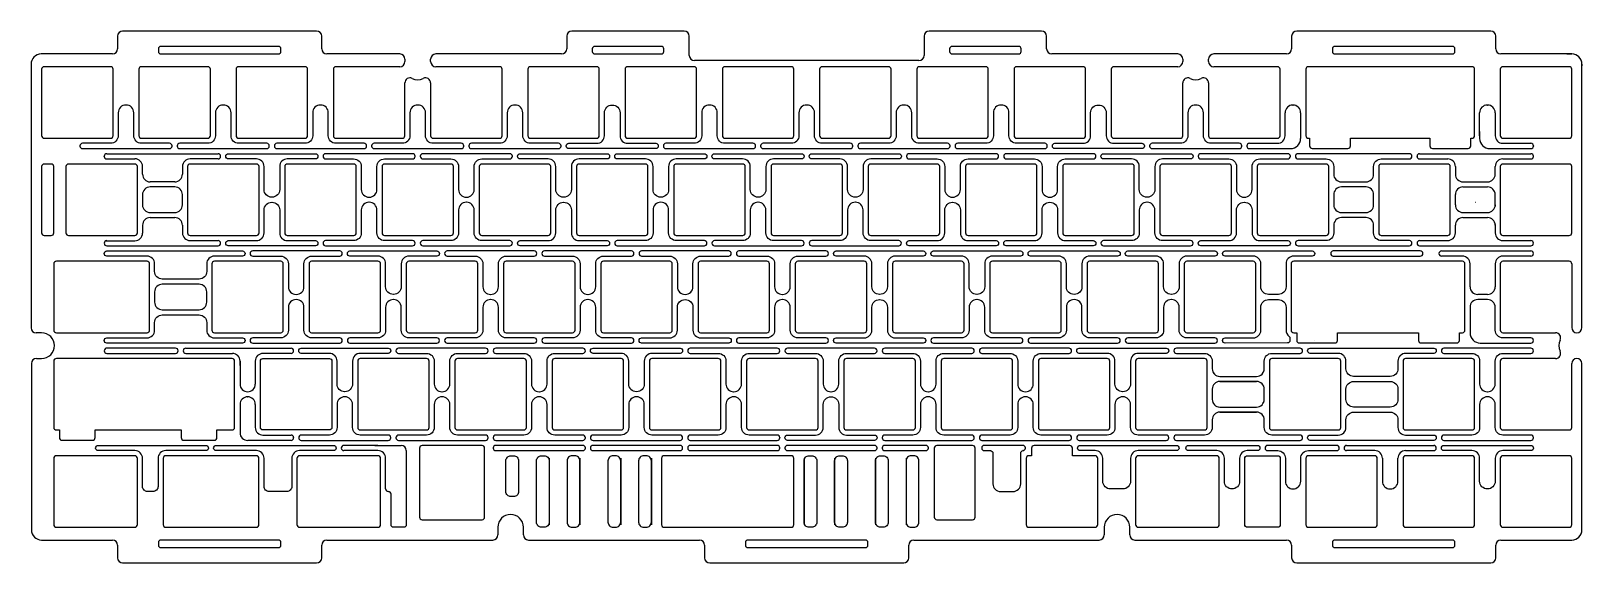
# Model space of a CAD drawing. Header units: millimetres. Extents: x 0 to 304, y 0 to 104.
import ezdxf

# ---------------------------------------------------------------- set-up
doc = ezdxf.new("R2010")
doc.units = ezdxf.units.MM
doc.layers.get('0').update_dxf_attribs({"linetype": 'CONTINUOUS'})

msp = doc.modelspace()

# ---------------------------------------------------------------- linework, layer by layer
for p, q in [((55.87, 104.2), (17.87, 104.2)), ((127.87, 104.2), (105.87, 104.2)), ((197.87, 104.2), (175.87, 104.2)), ((285.87, 104.2), (247.87, 104.2)), ((16.87, 103.2), (16.87, 100.7)), ((56.87, 100.7), (56.87, 103.2)), ((104.87, 103.2), (104.87, 100.7)), ((128.87, 99.4), (128.87, 103.2)), ((174.87, 103.2), (174.87, 99.4)), ((198.87, 100.7), (198.87, 103.2)), ((246.87, 103.2), (246.87, 100.7)), ((286.87, 100.7), (286.87, 103.2)), ((-0.08, 97.68), (-0.06, 46.06)), ((15.87, 99.7), (1.92, 99.7)), ((72.15, 99.7), (57.87, 99.7)), ((73.15, 98.7), (73.15, 98.2)), ((78.2, 98.2), (78.2, 98.7)), ((103.87, 99.7), (79.2, 99.7)), ((173.87, 98.4), (129.87, 98.4)), ((224.55, 99.7), (199.87, 99.7)), ((225.55, 98.7), (225.55, 98.2)), ((230.6, 98.2), (230.6, 98.7)), ((245.87, 99.7), (231.6, 99.7)), ((301.67, 99.7), (287.87, 99.7)), ((300.75, 99.7), (301.75, 99.7)), ((303.75, 46.1), (303.75, 97.84)), ((303.75, 97.7), (303.75, 97.39)), ((59.15, 96.7), (59.15, 83.7)), ((72.15, 97.2), (59.65, 97.2)), ((91.7, 97.2), (79.2, 97.2)), ((92.2, 83.7), (92.2, 96.7)), ((211.55, 96.7), (211.55, 83.7)), ((224.55, 97.2), (212.05, 97.2)), ((244.1, 97.2), (231.6, 97.2)), ((244.6, 83.7), (244.6, 96.7)), ((73.15, 83.7), (73.15, 94.02)), ((78.2, 94.02), (78.2, 83.7)), ((225.55, 83.7), (225.55, 94.02)), ((230.6, 94.02), (230.6, 83.7)), ((245.59, 83.7), (245.59, 88.2)), ((247.09, 89.7), (247.14, 89.7)), ((248.64, 88.2), (248.64, 83.7)), ((283.7, 83.7), (283.7, 88.2)), ((285.2, 89.7), (285.25, 89.7)), ((286.75, 88.2), (286.75, 83.7)), ((2.5, 83.2), (10.04, 83.2)), ((59.65, 83.2), (72.65, 83.2)), ((78.7, 83.2), (91.7, 83.2)), ((212.05, 83.2), (225.05, 83.2)), ((231.1, 83.2), (244.1, 83.2)), ((238.59, 82.2), (244.09, 82.2)), ((248.64, 84.38), (248.64, 83.17)), ((283.7, 84.5), (283.7, 83.17)), ((288.25, 82.2), (293.75, 82.2)), ((14.26, 79.65), (14.26, 79.67)), ((14.6, 79.17), (20.26, 79.17)), ((14.76, 80.17), (36.57, 80.17)), ((36.57, 79.15), (31.08, 79.15)), ((37.07, 79.65), (37.07, 79.67)), ((238.09, 81.7), (238.09, 81.67)), ((238.59, 81.17), (246.64, 81.17)), ((271.44, 79.65), (271.44, 79.67)), ((271.44, 79.65), (271.44, 79.67)), ((271.94, 80.17), (293.75, 80.17)), ((271.94, 80.17), (293.75, 80.17)), ((271.94, 79.15), (277.44, 79.15)), ((271.94, 79.15), (277.44, 79.15)), ((285.7, 81.17), (293.75, 81.17)), ((288.25, 79.15), (293.75, 79.15)), ((288.25, 79.15), (293.75, 79.15)), ((294.25, 81.7), (294.25, 81.67)), ((294.25, 79.65), (294.25, 79.67)), ((294.25, 79.65), (294.25, 79.67)), ((21.76, 76.15), (21.76, 77.67)), ((29.58, 77.65), (29.58, 76.15)), ((278.94, 77.65), (278.94, 76.15)), ((278.94, 77.65), (278.94, 76.15)), ((278.94, 77.65), (278.94, 76.15)), ((286.75, 76.15), (286.75, 77.65)), ((286.75, 76.15), (286.75, 77.65)), ((286.75, 76.15), (286.75, 77.65)), ((28.08, 74.65), (23.26, 74.65)), ((280.44, 74.65), (285.25, 74.65)), ((280.44, 73.65), (285.25, 73.65)), ((278.94, 70.15), (278.94, 72.15)), ((282.82, 70.65), (282.88, 70.65)), ((286.73, 70.15), (286.73, 69.9)), ((286.75, 70.15), (286.75, 72.15)), ((23.26, 67.65), (28.08, 67.65)), ((280.44, 68.65), (285.25, 68.65)), ((280.44, 67.65), (285.25, 67.65)), ((21.76, 66.15), (21.76, 64.62)), ((29.58, 66.15), (29.58, 64.65)), ((278.94, 64.65), (278.94, 66.15)), ((278.94, 64.65), (278.94, 66.15)), ((278.94, 64.65), (278.94, 66.15)), ((286.74, 66.29), (286.75, 64.65)), ((286.75, 66.15), (286.75, 64.65)), ((286.75, 66.15), (286.75, 64.65)), ((14.26, 62.65), (14.26, 62.62)), ((14.6, 63.12), (20.26, 63.12)), ((14.76, 62.12), (36.57, 62.12)), ((31.08, 63.15), (36.57, 63.15)), ((37.07, 62.65), (37.07, 62.62)), ((132.32, 62.65), (132.32, 62.62)), ((271.44, 62.65), (271.44, 62.62)), ((271.94, 63.15), (277.44, 63.15)), ((271.94, 62.12), (293.75, 62.12)), ((274.12, 63.15), (277.44, 63.15)), ((274.12, 62.12), (293.75, 62.12)), ((276.23, 61.12), (293.75, 61.12)), ((288.25, 63.15), (293.75, 63.15)), ((288.25, 63.15), (293.75, 63.15)), ((294.25, 62.65), (294.25, 62.62)), ((294.25, 62.65), (294.25, 62.62)), ((275.73, 60.6), (275.73, 60.62)), ((280.32, 60.1), (276.23, 60.1)), ((281.82, 54.1), (281.82, 58.6)), ((286.75, 58.6), (286.75, 54.1)), ((287.75, 58.6), (287.75, 45.6)), ((293.75, 60.1), (288.25, 60.1)), ((301.25, 59.1), (288.25, 59.1)), ((294.25, 60.6), (294.25, 60.62)), ((301.75, 58.6), (301.75, 46.1)), ((285.25, 52.6), (283.32, 52.6)), ((2, 45.07), (0.94, 45.07)), ((137.09, 43.6), (137.09, 43.57)), ((251.39, 43.6), (251.39, 43.57)), ((288.25, 45.1), (298.57, 45.1)), ((302.75, 45.1), (302.75, 45.1)), ((1, 40.07), (2, 40.07)), ((29.74, 41.58), (29.74, 41.55)), ((30.24, 42.08), (50.86, 42.08)), ((30.24, 41.05), (39.36, 41.05)), ((40.86, 38.65), (40.86, 39.55)), ((40.86, 39.55), (40.86, 35.05)), ((43.86, 39.55), (43.86, 35.05)), ((44.86, 26.55), (44.86, 39.55)), ((50.86, 41.05), (45.36, 41.05)), ((51.36, 41.55), (51.36, 41.58)), ((287.75, 39.55), (287.75, 26.55)), ((298.57, 40.05), (288.25, 40.05)), ((0, 39.07), (0, 6.5)), ((232.81, 36.55), (240.01, 36.55)), ((301.75, 26.55), (301.75, 39.05)), ((303.75, 16.56), (303.75, 39.05)), ((303.75, 6.5), (303.75, 39.05)), ((232.81, 35.55), (240.01, 35.55)), ((40.86, 31.05), (40.86, 26.55)), ((42.31, 32.55), (42.36, 32.55)), ((43.86, 31.05), (43.86, 26.55)), ((232.81, 30.55), (240.01, 30.55)), ((40.86, 27.49), (40.86, 25.52)), ((232.81, 29.55), (240.01, 29.55)), ((45.36, 25.05), (50.86, 25.05)), ((51.36, 24.55), (51.36, 24.52)), ((146.61, 24.55), (146.61, 24.52)), ((288.25, 26.05), (301.25, 26.05)), ((50.86, 24.02), (42.36, 24.02)), ((60.7, 22.5), (60.7, 22.52)), ((67.89, 23.02), (61.2, 23.02)), ((67.89, 22), (61.2, 22)), ((67.25, 23.02), (72.44, 23.02)), ((73.44, 22.02), (73.44, 18.56)), ((257.15, 22.5), (257.15, 22.52)), ((257.65, 23.02), (274.7, 23.02)), ((263.15, 22), (257.65, 22)), ((269.2, 22), (274.7, 22)), ((275.2, 22.52), (275.2, 22.5)), ((69.39, 14.5), (69.39, 20.5)), ((73.44, 20.5), (73.44, 7.5)), ((101.44, 20.5), (101.44, 7.5)), ((107.44, 20.5), (107.44, 7.5)), ((115.44, 20.5), (115.44, 7.5)), ((121.44, 20.5), (121.44, 7.5)), ((151.35, 20.5), (151.35, 7.5)), ((157.35, 20.5), (157.35, 7.5)), ((165.35, 20.5), (165.35, 7.5)), ((171.35, 20.5), (171.35, 7.5)), ((264.65, 20.5), (264.65, 16)), ((267.7, 16), (267.7, 20.5)), ((69.89, 14), (69.91, 14)), ((69.89, 14), (69.94, 14)), ((70.44, 7.5), (70.44, 13.5)), ((266.2, 14.5), (266.15, 14.5)), ((72.94, 7), (70.94, 7)), ((91.37, 7), (91.37, 5.5)), ((96.37, 5.5), (96.37, 7)), ((210.17, 7), (210.17, 5.5)), ((215.17, 5.5), (215.17, 7)), ((2, 4.5), (15.87, 4.5)), ((16.87, 3.5), (16.87, 1)), ((56.87, 1), (56.87, 3.5)), ((57.87, 4.5), (90.37, 4.5)), ((97.37, 4.5), (130.87, 4.5)), ((131.87, 3.5), (131.87, 1)), ((171.87, 1), (171.87, 3.5)), ((172.87, 4.5), (209.17, 4.5)), ((216.17, 4.5), (245.87, 4.5)), ((246.87, 3.5), (246.87, 1)), ((286.87, 1), (286.87, 3.5)), ((287.87, 4.5), (301.75, 4.5)), ((17.87, 0), (55.87, 0)), ((132.87, 0), (170.87, 0)), ((247.87, 0), (285.87, 0))]:
    msp.add_line(p, q)
for points in [[(24.87, 100.2, 0.414214), (25.37, 99.7), (48.37, 99.7, 0.414214), (48.87, 100.2), (48.87, 100.7, 0.414214), (48.37, 101.2), (25.37, 101.2, 0.414214), (24.87, 100.7)], [(123.37, 99.7, 0.414214), (123.87, 100.2), (123.87, 100.7, 0.414214), (123.37, 101.2), (110.37, 101.2, 0.414214), (109.87, 100.7), (109.87, 100.2, 0.414214), (110.37, 99.7)], [(193.37, 99.7, 0.414214), (193.87, 100.2), (193.87, 100.7, 0.414214), (193.37, 101.2), (180.37, 101.2, 0.414214), (179.87, 100.7), (179.87, 100.2, 0.414214), (180.37, 99.7)], [(278.87, 100.2), (278.87, 100.7, 0.414214), (278.37, 101.2), (255.37, 101.2, 0.414214), (254.87, 100.7), (254.87, 100.2, 0.414214), (255.37, 99.7), (278.37, 99.7, 0.414214)], [(2, 83.7, 0.414214), (2.5, 83.2), (15.5, 83.2, 0.414214), (16, 83.7), (16, 96.7, 0.414214), (15.5, 97.2), (2.5, 97.2, 0.414214), (2, 96.7)], [(35.05, 83.7), (35.05, 96.7, 0.414214), (34.55, 97.2), (21.55, 97.2, 0.414214), (21.05, 96.7), (21.05, 83.7, 0.414214), (21.55, 83.2), (34.55, 83.2, 0.414214)], [(53.6, 83.2, 0.414214), (54.1, 83.7), (54.1, 96.7, 0.414214), (53.6, 97.2), (40.6, 97.2, 0.414214), (40.1, 96.7), (40.1, 83.7, 0.414214), (40.6, 83.2)], [(111.25, 96.7, 0.414214), (110.75, 97.2), (97.75, 97.2, 0.414214), (97.25, 96.7), (97.25, 83.7, 0.414214), (97.75, 83.2), (110.75, 83.2, 0.414214), (111.25, 83.7)], [(116.3, 96.7), (116.3, 83.7, 0.414214), (116.8, 83.2), (129.8, 83.2, 0.414214), (130.3, 83.7), (130.3, 96.7, 0.414214), (129.8, 97.2), (116.8, 97.2, 0.414214)], [(149.35, 83.7), (149.35, 96.7, 0.414214), (148.85, 97.2), (135.85, 97.2, 0.414214), (135.35, 96.7), (135.35, 83.7, 0.414214), (135.85, 83.2), (148.85, 83.2, 0.414214)], [(168.4, 96.7, 0.414214), (167.9, 97.2), (154.9, 97.2, 0.414214), (154.4, 96.7), (154.4, 83.7, 0.414214), (154.9, 83.2), (167.9, 83.2, 0.414214), (168.4, 83.7)], [(186.95, 83.2, 0.414214), (187.45, 83.7), (187.45, 96.7, 0.414214), (186.95, 97.2), (173.95, 97.2, 0.414214), (173.45, 96.7), (173.45, 83.7, 0.414214), (173.95, 83.2)], [(206, 97.2), (193, 97.2, 0.414214), (192.5, 96.7), (192.5, 83.7, 0.414214), (193, 83.2), (206, 83.2, 0.414214), (206.5, 83.7), (206.5, 96.7, 0.414214)], [(282.2, 83.2, 0.414214), (282.7, 83.7), (282.7, 96.7, 0.414214), (282.2, 97.2), (250.15, 97.2, 0.414214), (249.65, 96.7), (249.65, 83.7, 0.414214), (250.15, 83.2), (250.4, 83.2), (250.4, 81.7, 0.414214), (250.9, 81.2), (257.9, 81.2, 0.414214), (258.4, 81.7), (258.4, 83.2), (273.95, 83.2), (273.95, 81.7, 0.414214), (274.45, 81.2), (281.45, 81.2, 0.414214), (281.95, 81.7), (281.95, 83.2)], [(288.25, 83.2), (301.25, 83.2, 0.414214), (301.75, 83.7), (301.75, 96.7, 0.414214), (301.25, 97.2), (288.25, 97.2, 0.414214), (287.75, 96.7), (287.75, 83.7, 0.414214)], [(10, 81.17), (27.05, 81.17, 0.414214), (27.55, 81.67), (27.55, 81.7, 0.414214), (27.05, 82.2), (21.55, 82.2, -0.414214), (20.05, 83.7), (20.05, 88.2, 0.414214), (18.55, 89.7), (18.5, 89.7, 0.414214), (17, 88.2), (17, 83.7, -0.414214), (15.5, 82.2), (10, 82.2, 0.414214), (9.5, 81.7), (9.5, 81.67, 0.414214)], [(28.55, 81.7), (28.55, 81.67, 0.414214), (29.05, 81.17), (46.1, 81.17, 0.414214), (46.6, 81.67), (46.6, 81.7, 0.414214), (46.1, 82.2), (40.6, 82.2, -0.414214), (39.1, 83.7), (39.1, 88.2, 0.414214), (37.6, 89.7), (37.55, 89.7, 0.414214), (36.05, 88.2), (36.05, 83.7, -0.414214), (34.55, 82.2), (29.05, 82.2, 0.414214)], [(48.1, 81.17), (65.15, 81.17, 0.414214), (65.65, 81.67), (65.65, 81.7, 0.414214), (65.15, 82.2), (59.65, 82.2, -0.414214), (58.15, 83.7), (58.15, 88.2, 0.414214), (56.65, 89.7), (56.6, 89.7, 0.414214), (55.1, 88.2), (55.1, 83.7, -0.414214), (53.6, 82.2), (48.1, 82.2, 0.414214), (47.6, 81.7), (47.6, 81.67, 0.414214)], [(74.15, 83.7, -0.414214), (72.65, 82.2), (67.15, 82.2, 0.414214), (66.65, 81.7), (66.65, 81.67, 0.414214), (67.15, 81.17), (84.2, 81.17, 0.414214), (84.7, 81.67), (84.7, 81.7, 0.414214), (84.2, 82.2), (78.7, 82.2, -0.414214), (77.2, 83.7), (77.2, 88.2, 0.414214), (75.7, 89.7), (75.65, 89.7, 0.414214), (74.15, 88.2)], [(86.2, 81.17), (103.25, 81.17, 0.414214), (103.75, 81.67), (103.75, 81.7, 0.414214), (103.25, 82.2), (97.75, 82.2, -0.414214), (96.25, 83.7), (96.25, 88.2, 0.414214), (94.75, 89.7), (94.7, 89.7, 0.414214), (93.2, 88.2), (93.2, 83.7, -0.414214), (91.7, 82.2), (86.2, 82.2, 0.414214), (85.7, 81.7), (85.7, 81.67, 0.414214)], [(122.8, 81.67, -0.414214), (122.3, 81.17), (105.25, 81.17, -0.414214), (104.75, 81.67), (104.75, 81.7, -0.414214), (105.25, 82.2), (110.75, 82.2, 0.414214), (112.25, 83.7), (112.25, 88.2, -0.414214), (113.75, 89.7), (113.8, 89.7, -0.414214), (115.3, 88.2), (115.3, 83.7, 0.414214), (116.8, 82.2), (122.3, 82.2, -0.414214), (122.8, 81.7)], [(134.35, 88.2, 0.414214), (132.85, 89.7), (132.8, 89.7, 0.414214), (131.3, 88.2), (131.3, 83.7, -0.414214), (129.8, 82.2), (124.3, 82.2, 0.414214), (123.8, 81.7), (123.8, 81.67, 0.414214), (124.3, 81.17), (141.35, 81.17, 0.414214), (141.85, 81.67), (141.85, 81.7, 0.414214), (141.35, 82.2), (135.85, 82.2, -0.414214), (134.35, 83.7)], [(143.35, 81.17), (160.4, 81.17, 0.414214), (160.9, 81.67), (160.9, 81.7, 0.414214), (160.4, 82.2), (154.9, 82.2, -0.414214), (153.4, 83.7), (153.4, 88.2, 0.414214), (151.9, 89.7), (151.85, 89.7, 0.414214), (150.35, 88.2), (150.35, 83.7, -0.414214), (148.85, 82.2), (143.35, 82.2, 0.414214), (142.85, 81.7), (142.85, 81.67, 0.414214)], [(170.95, 89.7), (170.9, 89.7, 0.414214), (169.4, 88.2), (169.4, 83.7, -0.414214), (167.9, 82.2), (162.4, 82.2, 0.414214), (161.9, 81.7), (161.9, 81.67, 0.414214), (162.4, 81.17), (179.45, 81.17, 0.414214), (179.95, 81.67), (179.95, 81.7, 0.414214), (179.45, 82.2), (173.95, 82.2, -0.414214), (172.45, 83.7), (172.45, 88.2, 0.414214)], [(180.95, 81.67, 0.414214), (181.45, 81.17), (198.5, 81.17, 0.414214), (199, 81.67), (199, 81.7, 0.414214), (198.5, 82.2), (193, 82.2, -0.414214), (191.5, 83.7), (191.5, 88.2, 0.414214), (190, 89.7), (189.95, 89.7, 0.414214), (188.45, 88.2), (188.45, 83.7, -0.414214), (186.95, 82.2), (181.45, 82.2, 0.414214), (180.95, 81.7)], [(206, 82.2, 0.414214), (207.5, 83.7), (207.5, 88.2, -0.414214), (209, 89.7), (209.05, 89.7, -0.414214), (210.55, 88.2), (210.55, 83.7, 0.414214), (212.05, 82.2), (217.55, 82.2, -0.414214), (218.05, 81.7), (218.05, 81.67, -0.414214), (217.55, 81.17), (200.5, 81.17, -0.414214), (200, 81.67), (200, 81.7, -0.414214), (200.5, 82.2)], [(237.1, 81.67), (237.1, 81.7, 0.414214), (236.6, 82.2), (231.1, 82.2, -0.414214), (229.6, 83.7), (229.6, 88.2, 0.414214), (228.1, 89.7), (228.05, 89.7, 0.414214), (226.55, 88.2), (226.55, 83.7, -0.414214), (225.05, 82.2), (219.55, 82.2, 0.414214), (219.05, 81.7), (219.05, 81.67, 0.414214), (219.55, 81.17), (236.6, 81.17, 0.414214)], [(38.07, 79.67, -0.414214), (38.57, 80.17), (55.62, 80.17, -0.414214), (56.12, 79.67), (56.12, 79.65, -0.414214), (55.62, 79.15), (50.13, 79.15, 0.414214), (48.63, 77.65), (48.63, 73.15, -0.414214), (47.13, 71.65), (47.07, 71.65, -0.414214), (45.57, 73.15), (45.57, 77.65, 0.414214), (44.07, 79.15), (38.57, 79.15, -0.414214), (38.07, 79.65)], [(67.68, 77.65, -0.414214), (69.18, 79.15), (74.67, 79.15, 0.414214), (75.17, 79.65), (75.17, 79.67, 0.414214), (74.67, 80.17), (57.62, 80.17, 0.414214), (57.12, 79.67), (57.12, 79.65, 0.414214), (57.62, 79.15), (63.12, 79.15, -0.414214), (64.62, 77.65), (64.62, 73.15, 0.414214), (66.12, 71.65), (66.18, 71.65, 0.414214), (67.68, 73.15)], [(94.22, 79.67, 0.414214), (93.72, 80.17), (76.67, 80.17, 0.414214), (76.17, 79.67), (76.17, 79.65, 0.414214), (76.67, 79.15), (82.17, 79.15, -0.414214), (83.67, 77.65), (83.67, 73.15, 0.414214), (85.17, 71.65), (85.23, 71.65, 0.414214), (86.73, 73.15), (86.73, 77.65, -0.414214), (88.23, 79.15), (93.72, 79.15, 0.414214), (94.22, 79.65)], [(112.77, 79.15), (107.28, 79.15, 0.414214), (105.78, 77.65), (105.78, 73.15, -0.414214), (104.28, 71.65), (104.22, 71.65, -0.414214), (102.72, 73.15), (102.72, 77.65, 0.414214), (101.22, 79.15), (95.72, 79.15, -0.414214), (95.22, 79.65), (95.22, 79.67, -0.414214), (95.72, 80.17), (112.77, 80.17, -0.414214), (113.27, 79.67), (113.27, 79.65, -0.414214)], [(114.77, 80.17), (131.82, 80.17, -0.414214), (132.32, 79.67), (132.32, 79.65, -0.414214), (131.82, 79.15), (126.33, 79.15, 0.414214), (124.83, 77.65), (124.83, 73.15, -0.414214), (123.33, 71.65), (123.27, 71.65, -0.414214), (121.77, 73.15), (121.77, 77.65, 0.414214), (120.27, 79.15), (114.77, 79.15, -0.414214), (114.27, 79.65), (114.27, 79.67, -0.414214)], [(142.32, 71.65, -0.414214), (140.82, 73.15), (140.82, 77.65, 0.414214), (139.32, 79.15), (133.82, 79.15, -0.414214), (133.32, 79.65), (133.32, 79.67, -0.414214), (133.82, 80.17), (150.87, 80.17, -0.414214), (151.37, 79.67), (151.37, 79.65, -0.414214), (150.87, 79.15), (145.38, 79.15, 0.414214), (143.88, 77.65), (143.88, 73.15, -0.414214), (142.38, 71.65)], [(152.37, 79.67, -0.414214), (152.87, 80.17), (169.92, 80.17, -0.414214), (170.42, 79.67), (170.42, 79.65, -0.414214), (169.92, 79.15), (164.43, 79.15, 0.414214), (162.93, 77.65), (162.93, 73.15, -0.414214), (161.43, 71.65), (161.37, 71.65, -0.414214), (159.87, 73.15), (159.87, 77.65, 0.414214), (158.37, 79.15), (152.87, 79.15, -0.414214), (152.37, 79.65)], [(183.48, 79.15), (188.97, 79.15, 0.414214), (189.47, 79.65), (189.47, 79.67, 0.414214), (188.97, 80.17), (171.92, 80.17, 0.414214), (171.42, 79.67), (171.42, 79.65, 0.414214), (171.92, 79.15), (177.42, 79.15, -0.414214), (178.92, 77.65), (178.92, 73.15, 0.414214), (180.42, 71.65), (180.48, 71.65, 0.414214), (181.98, 73.15), (181.98, 77.65, -0.414214)], [(199.47, 71.65), (199.53, 71.65, 0.414214), (201.03, 73.15), (201.03, 77.65, -0.414214), (202.53, 79.15), (208.02, 79.15, 0.414214), (208.52, 79.65), (208.52, 79.67, 0.414214), (208.02, 80.17), (190.97, 80.17, 0.414214), (190.47, 79.67), (190.47, 79.65, 0.414214), (190.97, 79.15), (196.47, 79.15, -0.414214), (197.97, 77.65), (197.97, 73.15, 0.414214)], [(227.07, 79.15), (221.58, 79.15, 0.414214), (220.08, 77.65), (220.08, 73.15, -0.414214), (218.58, 71.65), (218.52, 71.65, -0.414214), (217.02, 73.15), (217.02, 77.65, 0.414214), (215.52, 79.15), (210.02, 79.15, -0.414214), (209.52, 79.65), (209.52, 79.67, -0.414214), (210.02, 80.17), (227.07, 80.17, -0.414214), (227.57, 79.67), (227.57, 79.65, -0.414214)], [(228.57, 79.67), (228.57, 79.65, 0.414214), (229.07, 79.15), (234.57, 79.15, -0.414214), (236.07, 77.65), (236.07, 73.15, 0.414214), (237.57, 71.65), (237.63, 71.65, 0.414214), (239.13, 73.15), (239.13, 77.65, -0.414214), (240.63, 79.15), (246.12, 79.15, 0.414214), (246.62, 79.65), (246.62, 79.67, 0.414214), (246.12, 80.17), (229.07, 80.17, 0.414214)], [(255.12, 76.15, 0.414214), (256.62, 74.65), (261.44, 74.65, 0.414214), (262.94, 76.15), (262.94, 77.65, -0.414214), (264.44, 79.15), (269.93, 79.15, 0.414214), (270.43, 79.65), (270.43, 79.67, 0.414214), (269.93, 80.17), (248.12, 80.17, 0.414214), (247.62, 79.67), (247.62, 79.65, 0.414214), (248.12, 79.15), (253.62, 79.15, -0.414214), (255.12, 77.65)], [(3.88, 78.15), (2.5, 78.15, 0.414214), (2, 77.65), (2, 64.65, 0.414214), (2.5, 64.15), (3.88, 64.15, 0.414214), (4.38, 64.65), (4.38, 77.65, 0.414214)], [(6.76, 64.65, 0.414214), (7.26, 64.15), (20.26, 64.15, 0.414214), (20.76, 64.65), (20.76, 77.65, 0.414214), (20.26, 78.15), (7.26, 78.15, 0.414214), (6.76, 77.65)], [(30.58, 64.65, 0.414214), (31.08, 64.15), (44.08, 64.15, 0.414214), (44.58, 64.65), (44.58, 77.65, 0.414214), (44.08, 78.15), (31.08, 78.15, 0.414214), (30.58, 77.65)], [(63.63, 77.65, 0.414214), (63.13, 78.15), (50.13, 78.15, 0.414214), (49.63, 77.65), (49.63, 64.65, 0.414214), (50.13, 64.15), (63.13, 64.15, 0.414214), (63.63, 64.65)], [(68.68, 77.65), (68.68, 64.65, 0.414214), (69.18, 64.15), (82.18, 64.15, 0.414214), (82.68, 64.65), (82.68, 77.65, 0.414214), (82.18, 78.15), (69.18, 78.15, 0.414214)], [(101.73, 77.65, 0.414214), (101.23, 78.15), (88.23, 78.15, 0.414214), (87.73, 77.65), (87.73, 64.65, 0.414214), (88.23, 64.15), (101.23, 64.15, 0.414214), (101.73, 64.65)], [(120.78, 64.65), (120.78, 77.65, 0.414214), (120.28, 78.15), (107.28, 78.15, 0.414214), (106.78, 77.65), (106.78, 64.65, 0.414214), (107.28, 64.15), (120.28, 64.15, 0.414214)], [(126.33, 78.15, 0.414214), (125.83, 77.65), (125.83, 64.65, 0.414214), (126.33, 64.15), (139.33, 64.15, 0.414214), (139.83, 64.65), (139.83, 77.65, 0.414214), (139.33, 78.15)], [(144.88, 64.65, 0.414214), (145.38, 64.15), (158.38, 64.15, 0.414214), (158.88, 64.65), (158.88, 77.65, 0.414214), (158.38, 78.15), (145.38, 78.15, 0.414214), (144.88, 77.65)], [(177.43, 64.15, 0.414214), (177.93, 64.65), (177.93, 77.65, 0.414214), (177.43, 78.15), (164.43, 78.15, 0.414214), (163.93, 77.65), (163.93, 64.65, 0.414214), (164.43, 64.15)], [(183.48, 64.15), (196.48, 64.15, 0.414214), (196.98, 64.65), (196.98, 77.65, 0.414214), (196.48, 78.15), (183.48, 78.15, 0.414214), (182.98, 77.65), (182.98, 64.65, 0.414214)], [(215.53, 78.15), (202.53, 78.15, 0.414214), (202.03, 77.65), (202.03, 64.65, 0.414214), (202.53, 64.15), (215.53, 64.15, 0.414214), (216.03, 64.65), (216.03, 77.65, 0.414214)], [(221.08, 77.65), (221.08, 64.65, 0.414214), (221.58, 64.15), (234.58, 64.15, 0.414214), (235.08, 64.65), (235.08, 77.65, 0.414214), (234.58, 78.15), (221.58, 78.15, 0.414214)], [(240.13, 64.65, 0.414214), (240.63, 64.15), (253.63, 64.15, 0.414214), (254.13, 64.65), (254.13, 77.65, 0.414214), (253.63, 78.15), (240.63, 78.15, 0.414214), (240.13, 77.65)], [(263.94, 77.65), (263.94, 64.65, 0.414214), (264.44, 64.15), (277.44, 64.15, 0.414214), (277.94, 64.65), (277.94, 77.65, 0.414214), (277.44, 78.15), (264.44, 78.15, 0.414214)], [(301.25, 78.15), (288.25, 78.15, 0.414214), (287.75, 77.65), (287.75, 64.65, 0.414214), (288.25, 64.15), (301.25, 64.15, 0.414214), (301.75, 64.65), (301.75, 77.65, 0.414214)], [(21.76, 72.15), (21.76, 70.15, 0.414214), (23.26, 68.65), (28.08, 68.65, 0.414214), (29.58, 70.15), (29.58, 72.15, 0.414214), (28.08, 73.65), (23.26, 73.65, 0.414214)], [(256.62, 68.65), (261.44, 68.65, 0.414214), (262.94, 70.15), (262.94, 72.15, 0.414214), (261.44, 73.65), (256.62, 73.65, 0.414214), (255.12, 72.15), (255.12, 70.15, 0.414214)], [(38.07, 62.65, -0.414214), (38.57, 63.15), (44.07, 63.15, 0.414214), (45.57, 64.65), (45.57, 69.15, -0.414214), (47.07, 70.65), (47.13, 70.65, -0.414214), (48.63, 69.15), (48.63, 64.65, 0.414214), (50.13, 63.15), (55.62, 63.15, -0.414214), (56.12, 62.65), (56.12, 62.62, -0.414214), (55.62, 62.12), (38.57, 62.12, -0.414214), (38.07, 62.62)], [(57.62, 63.15, 0.414214), (57.12, 62.65), (57.12, 62.62, 0.414214), (57.62, 62.12), (74.67, 62.12, 0.414214), (75.17, 62.62), (75.17, 62.65, 0.414214), (74.67, 63.15), (69.18, 63.15, -0.414214), (67.68, 64.65), (67.68, 69.15, 0.414214), (66.18, 70.65), (66.12, 70.65, 0.414214), (64.62, 69.15), (64.62, 64.65, -0.414214), (63.12, 63.15)], [(86.73, 69.15, 0.414214), (85.23, 70.65), (85.17, 70.65, 0.414214), (83.67, 69.15), (83.67, 64.65, -0.414214), (82.17, 63.15), (76.67, 63.15, 0.414214), (76.17, 62.65), (76.17, 62.62, 0.414214), (76.67, 62.12), (93.72, 62.12, 0.414214), (94.22, 62.62), (94.22, 62.65, 0.414214), (93.72, 63.15), (88.23, 63.15, -0.414214), (86.73, 64.65)], [(112.77, 63.15, -0.414214), (113.27, 62.65), (113.27, 62.62, -0.414214), (112.77, 62.12), (95.72, 62.12, -0.414214), (95.22, 62.62), (95.22, 62.65, -0.414214), (95.72, 63.15), (101.22, 63.15, 0.414214), (102.72, 64.65), (102.72, 69.15, -0.414214), (104.22, 70.65), (104.28, 70.65, -0.414214), (105.78, 69.15), (105.78, 64.65, 0.414214), (107.28, 63.15)], [(121.77, 69.15), (121.77, 64.65, -0.414214), (120.27, 63.15), (114.77, 63.15, 0.414214), (114.27, 62.65), (114.27, 62.62, 0.414214), (114.77, 62.12), (131.82, 62.12, 0.414214), (132.32, 62.62), (132.32, 62.65, 0.414214), (131.82, 63.15), (126.33, 63.15, -0.414214), (124.83, 64.65), (124.83, 69.15, 0.414214), (123.33, 70.65), (123.27, 70.65, 0.414214)], [(133.82, 62.12), (150.87, 62.12, 0.414214), (151.37, 62.62), (151.37, 62.65, 0.414214), (150.87, 63.15), (145.38, 63.15, -0.414214), (143.88, 64.65), (143.88, 69.15, 0.414214), (142.38, 70.65), (142.32, 70.65, 0.414214), (140.82, 69.15), (140.82, 64.65, -0.414214), (139.32, 63.15), (133.82, 63.15, 0.414214), (133.32, 62.65), (133.32, 62.62, 0.414214)], [(162.93, 64.65), (162.93, 69.15, 0.414214), (161.43, 70.65), (161.37, 70.65, 0.414214), (159.87, 69.15), (159.87, 64.65, -0.414214), (158.37, 63.15), (152.87, 63.15, 0.414214), (152.37, 62.65), (152.37, 62.62, 0.414214), (152.87, 62.12), (169.92, 62.12, 0.414214), (170.42, 62.62), (170.42, 62.65, 0.414214), (169.92, 63.15), (164.43, 63.15, -0.414214)], [(178.92, 64.65), (178.92, 69.15, -0.414214), (180.42, 70.65), (180.48, 70.65, -0.414214), (181.98, 69.15), (181.98, 64.65, 0.414214), (183.48, 63.15), (188.97, 63.15, -0.414214), (189.47, 62.65), (189.47, 62.62, -0.414214), (188.97, 62.12), (171.92, 62.12, -0.414214), (171.42, 62.62), (171.42, 62.65, -0.414214), (171.92, 63.15), (177.42, 63.15, 0.414214)], [(190.47, 62.65, -0.414214), (190.97, 63.15), (196.47, 63.15, 0.414214), (197.97, 64.65), (197.97, 69.15, -0.414214), (199.47, 70.65), (199.53, 70.65, -0.414214), (201.03, 69.15), (201.03, 64.65, 0.414214), (202.53, 63.15), (208.02, 63.15, -0.414214), (208.52, 62.65), (208.52, 62.62, -0.414214), (208.02, 62.12), (190.97, 62.12, -0.414214), (190.47, 62.62)], [(218.58, 70.65), (218.52, 70.65, 0.414214), (217.02, 69.15), (217.02, 64.65, -0.414214), (215.52, 63.15), (210.02, 63.15, 0.414214), (209.52, 62.65), (209.52, 62.62, 0.414214), (210.02, 62.12), (227.07, 62.12, 0.414214), (227.57, 62.62), (227.57, 62.65, 0.414214), (227.07, 63.15), (221.58, 63.15, -0.414214), (220.08, 64.65), (220.08, 69.15, 0.414214)], [(246.12, 63.15, -0.414214), (246.62, 62.65), (246.62, 62.62, -0.414214), (246.12, 62.12), (229.07, 62.12, -0.414214), (228.57, 62.62), (228.57, 62.65, -0.414214), (229.07, 63.15), (234.57, 63.15, 0.414214), (236.07, 64.65), (236.07, 69.15, -0.414214), (237.57, 70.65), (237.63, 70.65, -0.414214), (239.13, 69.15), (239.13, 64.65, 0.414214), (240.63, 63.15)], [(253.62, 63.15), (248.12, 63.15, 0.414214), (247.62, 62.65), (247.62, 62.62, 0.414214), (248.12, 62.12), (269.94, 62.12, 0.414214), (270.44, 62.62), (270.44, 62.65, 0.414214), (269.94, 63.15), (264.44, 63.15, -0.414214), (262.94, 64.65), (262.94, 66.15, 0.414214), (261.44, 67.65), (256.62, 67.65, 0.414214), (255.12, 66.15), (255.12, 64.65, -0.414214)], [(14.26, 60.62, -0.414214), (14.76, 61.12), (41.34, 61.12, -0.414214), (41.84, 60.62), (41.84, 60.6, -0.414214), (41.34, 60.1), (35.84, 60.1, 0.414214), (34.34, 58.6), (34.34, 57.1, -0.414214), (32.84, 55.6), (25.64, 55.6, -0.414214), (24.14, 57.1), (24.14, 58.6, 0.414214), (22.64, 60.1), (14.76, 60.1, -0.414214), (14.26, 60.6)], [(50.34, 54.1, 0.414214), (51.84, 52.6), (51.89, 52.6, 0.414214), (53.39, 54.1), (53.39, 58.6, -0.414214), (54.89, 60.1), (60.39, 60.1, 0.414214), (60.89, 60.6), (60.89, 60.62, 0.414214), (60.39, 61.12), (43.34, 61.12, 0.414214), (42.84, 60.62), (42.84, 60.6, 0.414214), (43.34, 60.1), (48.84, 60.1, -0.414214), (50.34, 58.6)], [(62.39, 60.1, -0.414214), (61.89, 60.6), (61.89, 60.62, -0.414214), (62.39, 61.12), (79.44, 61.12, -0.414214), (79.94, 60.62), (79.94, 60.6, -0.414214), (79.44, 60.1), (73.94, 60.1, 0.414214), (72.44, 58.6), (72.44, 54.1, -0.414214), (70.94, 52.6), (70.89, 52.6, -0.414214), (69.39, 54.1), (69.39, 58.6, 0.414214), (67.89, 60.1)], [(89.99, 52.6, 0.414214), (91.49, 54.1), (91.49, 58.6, -0.414214), (92.99, 60.1), (98.49, 60.1, 0.414214), (98.99, 60.6), (98.99, 60.62, 0.414214), (98.49, 61.12), (81.44, 61.12, 0.414214), (80.94, 60.62), (80.94, 60.6, 0.414214), (81.44, 60.1), (86.94, 60.1, -0.414214), (88.44, 58.6), (88.44, 54.1, 0.414214), (89.94, 52.6)], [(107.49, 58.6), (107.49, 54.1, 0.414214), (108.99, 52.6), (109.04, 52.6, 0.414214), (110.54, 54.1), (110.54, 58.6, -0.414214), (112.04, 60.1), (117.54, 60.1, 0.414214), (118.04, 60.6), (118.04, 60.62, 0.414214), (117.54, 61.12), (100.49, 61.12, 0.414214), (99.99, 60.62), (99.99, 60.6, 0.414214), (100.49, 60.1), (105.99, 60.1, -0.414214)], [(126.54, 54.1, 0.414214), (128.04, 52.6), (128.09, 52.6, 0.414214), (129.59, 54.1), (129.59, 58.6, -0.414214), (131.09, 60.1), (136.59, 60.1, 0.414214), (137.09, 60.6), (137.09, 60.62, 0.414214), (136.59, 61.12), (119.54, 61.12, 0.414214), (119.04, 60.62), (119.04, 60.6, 0.414214), (119.54, 60.1), (125.04, 60.1, -0.414214), (126.54, 58.6)], [(145.59, 54.1, 0.414214), (147.09, 52.6), (147.14, 52.6, 0.414214), (148.64, 54.1), (148.64, 58.6, -0.414214), (150.14, 60.1), (155.64, 60.1, 0.414214), (156.14, 60.6), (156.14, 60.62, 0.414214), (155.64, 61.12), (138.59, 61.12, 0.414214), (138.09, 60.62), (138.09, 60.6, 0.414214), (138.59, 60.1), (144.09, 60.1, -0.414214), (145.59, 58.6)], [(175.19, 60.62), (175.19, 60.6, -0.414214), (174.69, 60.1), (169.19, 60.1, 0.414214), (167.69, 58.6), (167.69, 54.1, -0.414214), (166.19, 52.6), (166.14, 52.6, -0.414214), (164.64, 54.1), (164.64, 58.6, 0.414214), (163.14, 60.1), (157.64, 60.1, -0.414214), (157.14, 60.6), (157.14, 60.62, -0.414214), (157.64, 61.12), (174.69, 61.12, -0.414214)], [(185.24, 52.6), (185.19, 52.6, -0.414214), (183.69, 54.1), (183.69, 58.6, 0.414214), (182.19, 60.1), (176.69, 60.1, -0.414214), (176.19, 60.6), (176.19, 60.62, -0.414214), (176.69, 61.12), (193.74, 61.12, -0.414214), (194.24, 60.62), (194.24, 60.6, -0.414214), (193.74, 60.1), (188.24, 60.1, 0.414214), (186.74, 58.6), (186.74, 54.1, -0.414214)], [(205.79, 58.6), (205.79, 54.1, -0.414214), (204.29, 52.6), (204.24, 52.6, -0.414214), (202.74, 54.1), (202.74, 58.6, 0.414214), (201.24, 60.1), (195.74, 60.1, -0.414214), (195.24, 60.6), (195.24, 60.62, -0.414214), (195.74, 61.12), (212.79, 61.12, -0.414214), (213.29, 60.62), (213.29, 60.6, -0.414214), (212.79, 60.1), (207.29, 60.1, 0.414214)], [(214.29, 60.6), (214.29, 60.62, -0.414214), (214.79, 61.12), (231.84, 61.12, -0.414214), (232.34, 60.62), (232.34, 60.6, -0.414214), (231.84, 60.1), (226.34, 60.1, 0.414214), (224.84, 58.6), (224.84, 54.1, -0.414214), (223.34, 52.6), (223.29, 52.6, -0.414214), (221.79, 54.1), (221.79, 58.6, 0.414214), (220.29, 60.1), (214.79, 60.1, -0.414214)], [(240.84, 54.1), (240.84, 58.6, 0.414214), (239.34, 60.1), (233.84, 60.1, -0.414214), (233.34, 60.6), (233.34, 60.62, -0.414214), (233.84, 61.12), (250.89, 61.12, -0.414214), (251.39, 60.62), (251.39, 60.6, -0.414214), (250.89, 60.1), (247.27, 60.1, 0.414201), (245.77, 58.6), (245.77, 54.1, -0.414214), (244.27, 52.6), (242.34, 52.6, -0.414214)], [(254.53, 60.6, 0.414214), (255.03, 60.1), (272.08, 60.1, 0.414214), (272.58, 60.6), (272.58, 60.62, 0.414214), (272.08, 61.12), (255.03, 61.12, 0.414214), (254.53, 60.62)], [(23.14, 58.6, 0.414214), (22.64, 59.1), (4.88, 59.1, 0.414214), (4.38, 58.6), (4.38, 45.6, 0.414214), (4.88, 45.1), (22.64, 45.1, 0.414214), (23.14, 45.6)], [(35.34, 45.6, 0.414214), (35.84, 45.1), (48.84, 45.1, 0.414214), (49.34, 45.6), (49.34, 58.6, 0.414214), (48.84, 59.1), (35.84, 59.1, 0.414214), (35.34, 58.6)], [(54.39, 58.6), (54.39, 45.6, 0.414214), (54.89, 45.1), (67.89, 45.1, 0.414214), (68.39, 45.6), (68.39, 58.6, 0.414214), (67.89, 59.1), (54.89, 59.1, 0.414214)], [(73.44, 58.6), (73.44, 45.6, 0.414214), (73.94, 45.1), (86.94, 45.1, 0.414214), (87.44, 45.6), (87.44, 58.6, 0.414214), (86.94, 59.1), (73.94, 59.1, 0.414214)], [(106.49, 45.6), (106.49, 58.6, 0.414214), (105.99, 59.1), (92.99, 59.1, 0.414214), (92.49, 58.6), (92.49, 45.6, 0.414214), (92.99, 45.1), (105.99, 45.1, 0.414214)], [(125.04, 45.1, 0.414214), (125.54, 45.6), (125.54, 58.6, 0.414214), (125.04, 59.1), (112.04, 59.1, 0.414214), (111.54, 58.6), (111.54, 45.6, 0.414214), (112.04, 45.1)], [(144.59, 45.6), (144.59, 58.6, 0.414214), (144.09, 59.1), (131.09, 59.1, 0.414214), (130.59, 58.6), (130.59, 45.6, 0.414214), (131.09, 45.1), (144.09, 45.1, 0.414214)], [(150.14, 59.1, 0.414214), (149.64, 58.6), (149.64, 45.6, 0.414214), (150.14, 45.1), (163.14, 45.1, 0.414214), (163.64, 45.6), (163.64, 58.6, 0.414214), (163.14, 59.1)], [(182.69, 58.6, 0.414214), (182.19, 59.1), (169.19, 59.1, 0.414214), (168.69, 58.6), (168.69, 45.6, 0.414214), (169.19, 45.1), (182.19, 45.1, 0.414214), (182.69, 45.6)], [(187.74, 58.6), (187.74, 45.6, 0.414214), (188.24, 45.1), (201.24, 45.1, 0.414214), (201.74, 45.6), (201.74, 58.6, 0.414214), (201.24, 59.1), (188.24, 59.1, 0.414214)], [(220.79, 58.6, 0.414214), (220.29, 59.1), (207.29, 59.1, 0.414214), (206.79, 58.6), (206.79, 45.6, 0.414214), (207.29, 45.1), (220.29, 45.1, 0.414214), (220.79, 45.6)], [(226.34, 59.1, 0.414214), (225.84, 58.6), (225.84, 45.6, 0.414214), (226.34, 45.1), (239.34, 45.1, 0.414214), (239.84, 45.6), (239.84, 58.6, 0.414214), (239.34, 59.1)], [(248.36, 43.1), (255.36, 43.1, 0.414214), (255.86, 43.6), (255.86, 45.1), (271.73, 45.1), (271.73, 43.6, 0.414214), (272.23, 43.1), (279.23, 43.1, 0.414214), (279.73, 43.6), (279.73, 45.1), (280.32, 45.1, 0.414214), (280.82, 45.6), (280.82, 58.6, 0.414214), (280.32, 59.1), (247.27, 59.1, 0.414214), (246.77, 58.6), (246.77, 45.6, 0.414214), (247.27, 45.1), (247.86, 45.1), (247.86, 43.6, 0.414214)], [(25.64, 49.6), (32.84, 49.6, 0.414214), (34.34, 51.1), (34.34, 53.1, 0.414214), (32.84, 54.6), (25.64, 54.6, 0.414214), (24.14, 53.1), (24.14, 51.1, 0.414214)], [(60.39, 44.1), (54.89, 44.1, -0.414214), (53.39, 45.6), (53.39, 50.1, 0.414214), (51.89, 51.6), (51.84, 51.6, 0.414214), (50.34, 50.1), (50.34, 45.6, -0.414214), (48.84, 44.1), (43.34, 44.1, 0.414214), (42.84, 43.6), (42.84, 43.57, 0.414214), (43.34, 43.07), (60.39, 43.07, 0.414214), (60.89, 43.57), (60.89, 43.6, 0.414214)], [(70.89, 51.6, 0.414214), (69.39, 50.1), (69.39, 45.6, -0.414214), (67.89, 44.1), (62.39, 44.1, 0.414214), (61.89, 43.6), (61.89, 43.57, 0.414214), (62.39, 43.07), (79.44, 43.07, 0.414214), (79.94, 43.57), (79.94, 43.6, 0.414214), (79.44, 44.1), (73.94, 44.1, -0.414214), (72.44, 45.6), (72.44, 50.1, 0.414214), (70.94, 51.6)], [(98.49, 43.07, 0.414214), (98.99, 43.57), (98.99, 43.6, 0.414214), (98.49, 44.1), (92.99, 44.1, -0.414214), (91.49, 45.6), (91.49, 50.1, 0.414214), (89.99, 51.6), (89.94, 51.6, 0.414214), (88.44, 50.1), (88.44, 45.6, -0.414214), (86.94, 44.1), (81.44, 44.1, 0.414214), (80.94, 43.6), (80.94, 43.57, 0.414214), (81.44, 43.07)], [(118.04, 43.6, 0.414214), (117.54, 44.1), (112.04, 44.1, -0.414214), (110.54, 45.6), (110.54, 50.1, 0.414214), (109.04, 51.6), (108.99, 51.6, 0.414214), (107.49, 50.1), (107.49, 45.6, -0.414214), (105.99, 44.1), (100.49, 44.1, 0.414214), (99.99, 43.6), (99.99, 43.57, 0.414214), (100.49, 43.07), (117.54, 43.07, 0.414214), (118.04, 43.57)], [(129.59, 50.1), (129.59, 45.6, 0.414214), (131.09, 44.1), (136.59, 44.1, -0.414214), (137.09, 43.6), (137.09, 43.57, -0.414214), (136.59, 43.07), (119.54, 43.07, -0.414214), (119.04, 43.57), (119.04, 43.6, -0.414214), (119.54, 44.1), (125.04, 44.1, 0.414214), (126.54, 45.6), (126.54, 50.1, -0.414214), (128.04, 51.6), (128.09, 51.6, -0.414214)], [(147.09, 51.6, 0.414214), (145.59, 50.1), (145.59, 45.6, -0.414214), (144.09, 44.1), (138.59, 44.1, 0.414214), (138.09, 43.6), (138.09, 43.57, 0.414214), (138.59, 43.07), (155.64, 43.07, 0.414214), (156.14, 43.57), (156.14, 43.6, 0.414214), (155.64, 44.1), (150.14, 44.1, -0.414214), (148.64, 45.6), (148.64, 50.1, 0.414214), (147.14, 51.6)], [(157.64, 44.1), (163.14, 44.1, 0.414214), (164.64, 45.6), (164.64, 50.1, -0.414214), (166.14, 51.6), (166.19, 51.6, -0.414214), (167.69, 50.1), (167.69, 45.6, 0.414214), (169.19, 44.1), (174.69, 44.1, -0.414214), (175.19, 43.6), (175.19, 43.57, -0.414214), (174.69, 43.07), (157.64, 43.07, -0.414214), (157.14, 43.57), (157.14, 43.6, -0.414214)], [(185.19, 51.6, 0.414214), (183.69, 50.1), (183.69, 45.6, -0.414214), (182.19, 44.1), (176.69, 44.1, 0.414214), (176.19, 43.6), (176.19, 43.57, 0.414214), (176.69, 43.07), (193.74, 43.07, 0.414214), (194.24, 43.57), (194.24, 43.6, 0.414214), (193.74, 44.1), (188.24, 44.1, -0.414214), (186.74, 45.6), (186.74, 50.1, 0.414214), (185.24, 51.6)], [(212.79, 44.1), (207.29, 44.1, -0.414214), (205.79, 45.6), (205.79, 50.1, 0.414214), (204.29, 51.6), (204.24, 51.6, 0.414214), (202.74, 50.1), (202.74, 45.6, -0.414214), (201.24, 44.1), (195.74, 44.1, 0.414214), (195.24, 43.6), (195.24, 43.57, 0.414214), (195.74, 43.07), (212.79, 43.07, 0.414214), (213.29, 43.57), (213.29, 43.6, 0.414214)], [(224.84, 45.6), (224.84, 50.1, 0.414214), (223.34, 51.6), (223.29, 51.6, 0.414214), (221.79, 50.1), (221.79, 45.6, -0.414214), (220.29, 44.1), (214.79, 44.1, 0.414214), (214.29, 43.6), (214.29, 43.57, 0.414214), (214.79, 43.07), (231.84, 43.07, 0.414214), (232.34, 43.57), (232.34, 43.6, 0.414214), (231.84, 44.1), (226.34, 44.1, -0.414214)], [(244.27, 51.6, -0.414214), (245.77, 50.1), (245.77, 45.6, 0.231881), (246.35, 44.41, -0.231881), (246.54, 44.02), (246.54, 43.6, -0.413574), (246.04, 43.1), (233.84, 43.07, -0.414854), (233.34, 43.57), (233.34, 43.6, -0.414214), (233.84, 44.1), (239.34, 44.1, 0.414214), (240.84, 45.6), (240.84, 50.1, -0.414214), (242.34, 51.6)], [(288.25, 44.1, -0.414214), (286.75, 45.6), (286.75, 50.1, 0.414214), (285.25, 51.6), (283.32, 51.6, 0.414214), (281.82, 50.1), (281.82, 45.07, 0.414214), (283.82, 43.07), (293.75, 43.07, 0.414214), (294.25, 43.57), (294.25, 43.6, 0.414214), (293.75, 44.1)], [(25.64, 48.6), (32.84, 48.6, -0.414214), (34.34, 47.1), (34.34, 45.6, 0.414214), (35.84, 44.1), (41.34, 44.1, -0.414214), (41.84, 43.6), (41.84, 43.57, -0.414214), (41.34, 43.07), (30.24, 43.07), (28.24, 43.07), (14.76, 43.07, -0.414214), (14.26, 43.57), (14.26, 43.6, -0.414214), (14.76, 44.1), (22.64, 44.1, 0.414214), (24.14, 45.6), (24.14, 47.1, -0.414214)], [(5.97, 24.05), (11.97, 24.05, 0.414214), (12.47, 24.55), (12.47, 26.05), (29.34, 26.05), (29.34, 24.55, 0.414214), (29.84, 24.05), (35.84, 24.05, 0.414214), (36.34, 24.55), (36.34, 26.05), (39.31, 26.05, 0.414214), (39.81, 26.55), (39.81, 39.55, 0.414214), (39.31, 40.05), (4.88, 40.05, 0.414214), (4.38, 39.55), (4.38, 26.55, 0.414214), (4.88, 26.05), (5.47, 26.05), (5.47, 24.55, 0.414214)], [(28.24, 41.05, 0.414214), (28.74, 41.55), (28.74, 41.58, 0.414214), (28.24, 42.08), (14.78, 42.08, 0.425216), (14.26, 41.58), (14.26, 41.55, 0.414214), (14.76, 41.05)], [(44.86, 39.55, -0.414214), (45.36, 40.05), (58.36, 40.05, -0.414214), (58.86, 39.55), (58.86, 26.55, -0.414214), (58.36, 26.05), (45.36, 26.05, -0.414214), (44.86, 26.55)], [(61.36, 33.55, -0.414214), (59.86, 35.05), (59.86, 39.55, 0.414214), (58.36, 41.05), (52.86, 41.05, -0.414214), (52.36, 41.55), (52.36, 41.57, -0.414214), (52.86, 42.07), (69.91, 42.07, -0.414214), (70.41, 41.57), (70.41, 41.55, -0.414214), (69.91, 41.05), (64.41, 41.05, 0.414214), (62.91, 39.55), (62.91, 35.05, -0.414214), (61.41, 33.55)], [(64.41, 40.05, 0.414214), (63.91, 39.55), (63.91, 26.55, 0.414214), (64.41, 26.05), (77.41, 26.05, 0.414214), (77.91, 26.55), (77.91, 39.55, 0.414214), (77.41, 40.05)], [(81.96, 35.05), (81.96, 39.55, -0.414214), (83.46, 41.05), (88.96, 41.05, 0.414214), (89.46, 41.55), (89.46, 41.57, 0.414214), (88.96, 42.07), (71.91, 42.07, 0.414214), (71.41, 41.57), (71.41, 41.55, 0.414214), (71.91, 41.05), (77.41, 41.05, -0.414214), (78.91, 39.55), (78.91, 35.05, 0.414214), (80.41, 33.55), (80.46, 33.55, 0.414214)], [(82.96, 26.55, 0.414214), (83.46, 26.05), (96.46, 26.05, 0.414214), (96.96, 26.55), (96.96, 39.55, 0.414214), (96.46, 40.05), (83.46, 40.05, 0.414214), (82.96, 39.55)], [(90.46, 41.57), (90.46, 41.55, 0.414214), (90.96, 41.05), (96.46, 41.05, -0.414214), (97.96, 39.55), (97.96, 35.05, 0.414214), (99.46, 33.55), (99.51, 33.55, 0.414214), (101.01, 35.05), (101.01, 39.55, -0.414214), (102.51, 41.05), (108.01, 41.05, 0.414214), (108.51, 41.55), (108.51, 41.57, 0.414214), (108.01, 42.07), (90.96, 42.07, 0.414214)], [(116.01, 39.55, 0.414214), (115.51, 40.05), (102.51, 40.05, 0.414214), (102.01, 39.55), (102.01, 26.55, 0.414214), (102.51, 26.05), (115.51, 26.05, 0.414214), (116.01, 26.55)], [(117.01, 39.55, 0.414214), (115.51, 41.05), (110.01, 41.05, -0.414214), (109.51, 41.55), (109.51, 41.57, -0.414214), (110.01, 42.07), (127.06, 42.07, -0.414214), (127.56, 41.57), (127.56, 41.55, -0.414214), (127.06, 41.05), (121.56, 41.05, 0.414214), (120.06, 39.55), (120.06, 35.05, -0.414214), (118.56, 33.55), (118.51, 33.55, -0.414214), (117.01, 35.05)], [(135.06, 26.55), (135.06, 39.55, 0.414214), (134.56, 40.05), (121.56, 40.05, 0.414214), (121.06, 39.55), (121.06, 26.55, 0.414214), (121.56, 26.05), (134.56, 26.05, 0.414214)], [(139.11, 39.55, -0.414214), (140.61, 41.05), (146.11, 41.05, 0.414214), (146.61, 41.55), (146.61, 41.57, 0.414214), (146.11, 42.07), (129.06, 42.07, 0.414214), (128.56, 41.57), (128.56, 41.55, 0.414214), (129.06, 41.05), (134.56, 41.05, -0.414214), (136.06, 39.55), (136.06, 35.05, 0.414214), (137.56, 33.55), (137.61, 33.55, 0.414214), (139.11, 35.05)], [(140.11, 39.55), (140.11, 26.55, 0.414214), (140.61, 26.05), (153.61, 26.05, 0.414214), (154.11, 26.55), (154.11, 39.55, 0.414214), (153.61, 40.05), (140.61, 40.05, 0.414214)], [(153.61, 41.05, -0.414214), (155.11, 39.55), (155.11, 35.05, 0.414214), (156.61, 33.55), (156.66, 33.55, 0.414214), (158.16, 35.05), (158.16, 39.55, -0.414214), (159.66, 41.05), (165.16, 41.05, 0.414214), (165.66, 41.55), (165.66, 41.57, 0.414214), (165.16, 42.07), (148.11, 42.07, 0.414214), (147.61, 41.57), (147.61, 41.55, 0.414214), (148.11, 41.05)], [(172.66, 26.05, 0.414214), (173.16, 26.55), (173.16, 39.55, 0.414214), (172.66, 40.05), (159.66, 40.05, 0.414214), (159.16, 39.55), (159.16, 26.55, 0.414214), (159.66, 26.05)], [(166.66, 41.55, 0.414214), (167.16, 41.05), (172.66, 41.05, -0.414214), (174.16, 39.55), (174.16, 35.05, 0.414214), (175.66, 33.55), (175.71, 33.55, 0.414214), (177.21, 35.05), (177.21, 39.55, -0.414214), (178.71, 41.05), (184.21, 41.05, 0.414214), (184.71, 41.55), (184.71, 41.57, 0.414214), (184.21, 42.07), (167.16, 42.07, 0.414214), (166.66, 41.57)], [(192.21, 39.55, 0.414214), (191.71, 40.05), (178.71, 40.05, 0.414214), (178.21, 39.55), (178.21, 26.55, 0.414214), (178.71, 26.05), (191.71, 26.05, 0.414214), (192.21, 26.55)], [(197.76, 41.05), (203.26, 41.05, 0.414214), (203.76, 41.55), (203.76, 41.57, 0.414214), (203.26, 42.07), (186.21, 42.07, 0.414214), (185.71, 41.57), (185.71, 41.55, 0.414214), (186.21, 41.05), (191.71, 41.05, -0.414214), (193.21, 39.55), (193.21, 35.05, 0.414214), (194.71, 33.55), (194.76, 33.55, 0.414214), (196.26, 35.05), (196.26, 39.55, -0.414214)], [(197.26, 39.55), (197.26, 26.55, 0.414214), (197.76, 26.05), (210.76, 26.05, 0.414214), (211.26, 26.55), (211.26, 39.55, 0.414214), (210.76, 40.05), (197.76, 40.05, 0.414214)], [(222.31, 41.05), (216.81, 41.05, 0.414214), (215.31, 39.55), (215.31, 35.05, -0.414214), (213.81, 33.55), (213.76, 33.55, -0.414214), (212.26, 35.05), (212.26, 39.55, 0.414214), (210.76, 41.05), (205.26, 41.05, -0.414214), (204.76, 41.55), (204.76, 41.57, -0.414214), (205.26, 42.07), (222.31, 42.07, -0.414214), (222.81, 41.57), (222.81, 41.55, -0.414214)], [(230.31, 39.55, 0.414214), (229.81, 40.05), (216.81, 40.05, 0.414214), (216.31, 39.55), (216.31, 26.55, 0.414214), (216.81, 26.05), (229.81, 26.05, 0.414214), (230.31, 26.55)], [(229.81, 41.05, -0.414214), (231.31, 39.55), (231.31, 38.05, 0.414214), (232.81, 36.55), (240.01, 36.55, 0.414214), (241.51, 38.05), (241.51, 39.55, -0.414214), (243.01, 41.05), (248.51, 41.05, 0.414214), (249.01, 41.55), (249.01, 41.57, 0.414214), (248.51, 42.07), (224.31, 42.07, 0.414214), (223.81, 41.57), (223.81, 41.55, 0.414214), (224.31, 41.05)], [(243.01, 40.05, 0.414214), (242.51, 39.55), (242.51, 26.55, 0.414214), (243.01, 26.05), (256.01, 26.05, 0.414214), (256.51, 26.55), (256.51, 39.55, 0.414214), (256.01, 40.05)], [(266.2, 36.55), (259.01, 36.55, -0.414214), (257.51, 38.05), (257.51, 39.55, 0.414214), (256.01, 41.05), (250.51, 41.05, -0.414214), (250.01, 41.55), (250.01, 41.57, -0.414214), (250.51, 42.07), (274.7, 42.07, -0.414214), (275.2, 41.57), (275.2, 41.55, -0.414214), (274.7, 41.05), (269.2, 41.05, 0.414214), (267.7, 39.55), (267.7, 38.05, -0.414214)], [(268.7, 26.55, 0.414214), (269.2, 26.05), (282.2, 26.05, 0.414214), (282.7, 26.55), (282.7, 39.55, 0.414214), (282.2, 40.05), (269.2, 40.05, 0.414214), (268.7, 39.55)], [(276.2, 41.57), (276.2, 41.55, 0.414214), (276.7, 41.05), (282.2, 41.05, -0.414214), (283.7, 39.55), (283.7, 35.05, 0.414214), (285.2, 33.55), (285.25, 33.55, 0.414214), (286.75, 35.05), (286.75, 39.55, -0.414214), (288.25, 41.05), (293.75, 41.05, 0.414214), (294.25, 41.55), (294.25, 41.57, 0.414214), (293.75, 42.07), (276.7, 42.07, 0.414214)], [(232.81, 30.55), (240.01, 30.55, 0.414214), (241.51, 32.05), (241.51, 34.05, 0.414214), (240.01, 35.55), (232.81, 35.55, 0.414214), (231.31, 34.05), (231.31, 32.05, 0.414214)], [(257.51, 32.05), (257.51, 34.05, -0.414214), (259.01, 35.55), (266.2, 35.55, -0.414214), (267.7, 34.05), (267.7, 32.05, -0.414214), (266.2, 30.55), (259.01, 30.55, -0.414214)], [(61.41, 32.55), (61.36, 32.55, 0.414214), (59.86, 31.05), (59.86, 26.55, -0.414214), (58.36, 25.05), (52.86, 25.05, 0.414214), (52.36, 24.55), (52.36, 24.52, 0.414214), (52.86, 24.02), (69.91, 24.02, 0.414214), (70.41, 24.52), (70.41, 24.55, 0.414214), (69.91, 25.05), (64.41, 25.05, -0.414214), (62.91, 26.55), (62.91, 31.05, 0.414214)], [(88.96, 25.05), (83.46, 25.05, -0.414214), (81.96, 26.55), (81.96, 31.05, 0.414214), (80.46, 32.55), (80.41, 32.55, 0.414214), (78.91, 31.05), (78.91, 26.55, -0.414214), (77.41, 25.05), (71.91, 25.05, 0.414214), (71.41, 24.55), (71.41, 24.52, 0.414214), (71.91, 24.02), (88.96, 24.02, 0.414214), (89.46, 24.52), (89.46, 24.55, 0.414214)], [(90.46, 24.55), (90.46, 24.52, 0.414214), (90.96, 24.02), (108.01, 24.02, 0.414214), (108.51, 24.52), (108.51, 24.55, 0.414214), (108.01, 25.05), (102.51, 25.05, -0.414214), (101.01, 26.55), (101.01, 31.05, 0.414214), (99.51, 32.55), (99.46, 32.55, 0.414214), (97.96, 31.05), (97.96, 26.55, -0.414214), (96.46, 25.05), (90.96, 25.05, 0.414214)], [(109.51, 24.55), (109.51, 24.52, 0.414214), (110.01, 24.02), (127.06, 24.02, 0.414214), (127.56, 24.52), (127.56, 24.55, 0.414214), (127.06, 25.05), (121.56, 25.05, -0.414214), (120.06, 26.55), (120.06, 31.05, 0.414214), (118.56, 32.55), (118.51, 32.55, 0.414214), (117.01, 31.05), (117.01, 26.55, -0.414214), (115.51, 25.05), (110.01, 25.05, 0.414214)], [(146.61, 24.52), (146.61, 24.55, 0.414214), (146.11, 25.05), (140.61, 25.05, -0.414214), (139.11, 26.55), (139.11, 31.05, 0.414214), (137.61, 32.55), (137.56, 32.55, 0.414214), (136.06, 31.05), (136.06, 26.55, -0.414214), (134.56, 25.05), (129.06, 25.05, 0.414214), (128.56, 24.55), (128.56, 24.52, 0.414214), (129.06, 24.02), (146.11, 24.02, 0.414214)], [(158.16, 26.55, 0.414214), (159.66, 25.05), (165.16, 25.05, -0.414214), (165.66, 24.55), (165.66, 24.52, -0.414214), (165.16, 24.02), (148.11, 24.02, -0.414214), (147.61, 24.52), (147.61, 24.55, -0.414214), (148.11, 25.05), (153.61, 25.05, 0.414214), (155.11, 26.55), (155.11, 31.05, -0.414214), (156.61, 32.55), (156.66, 32.55, -0.414214), (158.16, 31.05)], [(184.71, 24.52), (184.71, 24.55, 0.414214), (184.21, 25.05), (178.71, 25.05, -0.414214), (177.21, 26.55), (177.21, 31.05, 0.414214), (175.71, 32.55), (175.66, 32.55, 0.414214), (174.16, 31.05), (174.16, 26.55, -0.414214), (172.66, 25.05), (167.16, 25.05, 0.414214), (166.66, 24.55), (166.66, 24.52, 0.414214), (167.16, 24.02), (184.21, 24.02, 0.414214)], [(185.71, 24.55), (185.71, 24.52, 0.414214), (186.21, 24.02), (203.26, 24.02, 0.414214), (203.76, 24.52), (203.76, 24.55, 0.414214), (203.26, 25.05), (197.76, 25.05, -0.414214), (196.26, 26.55), (196.26, 31.05, 0.414214), (194.76, 32.55), (194.71, 32.55, 0.414214), (193.21, 31.05), (193.21, 26.55, -0.414214), (191.71, 25.05), (186.21, 25.05, 0.414214)], [(222.31, 25.05), (216.81, 25.05, -0.414214), (215.31, 26.55), (215.31, 31.05, 0.414214), (213.81, 32.55), (213.76, 32.55, 0.414214), (212.26, 31.05), (212.26, 26.55, -0.414214), (210.76, 25.05), (205.26, 25.05, 0.414214), (204.76, 24.55), (204.76, 24.52, 0.414214), (205.26, 24.02), (222.31, 24.02, 0.414214), (222.81, 24.52), (222.81, 24.55, 0.414214)], [(293.75, 25.05), (288.25, 25.05, -0.414214), (286.75, 26.55), (286.75, 31.05, 0.414214), (285.25, 32.55), (285.2, 32.55, 0.414214), (283.7, 31.05), (283.7, 26.55, -0.414214), (282.2, 25.05), (276.7, 25.05, 0.414214), (276.2, 24.55), (276.2, 24.52, 0.414214), (276.7, 24.02), (293.75, 24.02, 0.414214), (294.25, 24.52), (294.25, 24.55, 0.414214)], [(243.01, 25.05, -0.414409), (241.51, 26.55), (241.51, 28.05, 0.414214), (240.01, 29.55), (232.81, 29.55, 0.414214), (231.31, 28.05), (231.31, 26.55, -0.414214), (229.81, 25.05), (224.31, 25.05, 0.414214), (223.81, 24.55), (223.81, 24.52, 0.414214), (224.31, 24.02), (248.51, 24.02, 0.414214), (249.01, 24.52), (249.01, 24.55, 0.414214), (248.51, 25.05)], [(274.7, 25.05, -0.414214), (275.2, 24.55), (275.2, 24.52, -0.414214), (274.7, 24.02), (250.51, 24.02, -0.414214), (250.01, 24.52), (250.01, 24.55, -0.414214), (250.51, 25.05), (256.01, 25.05, 0.414214), (257.51, 26.55), (257.51, 28.05, -0.414214), (259.01, 29.55), (266.2, 29.55, -0.414214), (267.7, 28.05), (267.7, 26.55, 0.414409), (269.2, 25.05)], [(21.76, 15), (21.76, 20.5, 0.414214), (20.26, 22), (13.07, 22, -0.414214), (12.57, 22.5), (12.57, 22.52, -0.414214), (13.07, 23.02), (34.19, 23.02, -0.414214), (34.69, 22.52), (34.69, 22.5, -0.414214), (34.19, 22), (26.31, 22, 0.414214), (24.81, 20.5), (24.81, 15, -0.414214), (23.81, 14), (22.76, 14, -0.414214)], [(35.69, 22.52, -0.414214), (36.19, 23.02), (59.2, 23.02, -0.414214), (59.7, 22.52), (59.7, 22.5, -0.414214), (59.2, 22), (52.51, 22, 0.414214), (51.01, 20.5), (51.01, 15, -0.414214), (50.01, 14), (46.57, 14, -0.414214), (45.57, 15), (45.57, 20.5, 0.414214), (44.07, 22), (36.19, 22, -0.414214), (35.69, 22.5)], [(76.52, 8.47), (88.28, 8.47, 0.414214), (88.78, 8.97), (88.78, 22.5, 0.414214), (88.28, 23), (76.52, 23, 0.414214), (76.02, 22.5), (76.02, 8.97, 0.414214)], [(90.46, 22.5, 0.414214), (90.96, 22), (108.01, 22, 0.414214), (108.51, 22.5), (108.51, 22.53, 0.414214), (108.01, 23.03), (90.96, 23.03, 0.414214), (90.46, 22.53)], [(127.06, 23.03), (110.01, 23.03, 0.414214), (109.51, 22.53), (109.51, 22.5, 0.414214), (110.01, 22), (127.06, 22, 0.414214), (127.56, 22.5), (127.56, 22.53, 0.414214)], [(128.56, 22.53), (128.56, 22.5, 0.414214), (129.06, 22), (146.11, 22, 0.414214), (146.61, 22.5), (146.61, 22.53, 0.414214), (146.11, 23.03), (129.06, 23.03, 0.414214)], [(147.61, 22.5, 0.414214), (148.11, 22), (165.16, 22, 0.414214), (165.66, 22.5), (165.66, 22.53, 0.414214), (165.16, 23.03), (148.11, 23.03, 0.414214), (147.61, 22.53)], [(167.16, 22), (175.21, 22, 0.414214), (175.71, 22.5), (175.71, 22.53, 0.414214), (175.21, 23.03), (167.16, 23.03, 0.414214), (166.66, 22.53), (166.66, 22.5, 0.414214)], [(176.87, 8.97, 0.414214), (177.37, 8.47), (184.37, 8.47, 0.414214), (184.87, 8.97), (184.87, 22.5, 0.414214), (184.37, 23), (177.37, 23, 0.414214), (176.87, 22.5)], [(186.66, 23.03, 0.414214), (186.16, 22.53), (186.16, 22.5, 0.414214), (186.66, 22), (187.85, 22, -0.414214), (188.35, 21.5), (188.35, 15.5, 0.414214), (189.85, 14), (192.3, 14, 0.414214), (193.8, 15.5), (193.8, 21.5, -0.414214), (194.3, 22), (194.21, 22, 0.414214), (194.71, 22.5), (194.71, 22.53, 0.414214), (194.21, 23.03)], [(194.88, 7.5, 0.414214), (195.38, 7), (208.38, 7, 0.414214), (208.88, 7.5), (208.88, 20.5, 0.414214), (208.38, 21), (203.92, 21), (203.92, 22.5, 0.414214), (203.42, 23), (196.42, 23, 0.414214), (195.92, 22.5), (195.92, 21), (195.38, 21, 0.414214), (194.88, 20.5)], [(224.31, 22), (216.81, 22, 0.414214), (215.31, 20.5), (215.31, 16, -0.414214), (213.81, 14.5), (211.38, 14.5, -0.414214), (209.88, 16), (209.88, 20.5, 0.414214), (208.38, 22), (205.43, 22, -0.414214), (204.93, 22.5), (204.93, 22.52, -0.414214), (205.43, 23.02), (224.31, 23.02, -0.414214), (224.81, 22.52), (224.81, 22.5, -0.414214)], [(240.17, 23.02, -0.414214), (240.67, 22.52), (240.67, 22.5, -0.41416), (240.17, 22), (238.19, 22, 0.414214), (236.69, 20.5), (236.69, 16, -0.414214), (235.19, 14.5), (235.19, 14.5, -0.414214), (233.69, 16), (233.69, 20.5, 0.414214), (232.19, 22), (232.14, 22), (226.64, 22, -0.414214), (226.14, 22.5), (226.14, 22.52, -0.414214), (226.64, 23.02)], [(256.2, 22.5), (256.2, 22.52, 0.414214), (255.7, 23.02), (242.17, 23.02, 0.414214), (241.67, 22.52), (241.67, 22.5, 0.41416), (242.17, 22), (244.15, 22, -0.414214), (245.65, 20.5), (245.65, 16, 0.414214), (247.15, 14.5), (247.15, 14.5, 0.414214), (248.65, 16), (248.65, 20.5, -0.414214), (250.15, 22), (250.2, 22), (255.7, 22, 0.414214)], [(276.7, 22, -0.414214), (276.2, 22.5), (276.2, 22.52, -0.414214), (276.7, 23.02), (293.75, 23.02, -0.414214), (294.25, 22.52), (294.25, 22.5, -0.414214), (293.75, 22), (288.25, 22, 0.414214), (286.75, 20.5), (286.75, 16, -0.414214), (285.25, 14.5), (285.2, 14.5, -0.414214), (283.7, 16), (283.7, 20.5, 0.414214), (282.2, 22)], [(4.38, 7.5, 0.414214), (4.88, 7), (20.26, 7, 0.414214), (20.76, 7.5), (20.76, 20.5, 0.414214), (20.26, 21), (4.88, 21, 0.414214), (4.38, 20.5)], [(26.31, 21, 0.414214), (25.81, 20.5), (25.81, 7.5, 0.414214), (26.31, 7), (44.07, 7, 0.414214), (44.57, 7.5), (44.57, 20.5, 0.414214), (44.07, 21)], [(68.39, 20.5, 0.414214), (67.89, 21), (52.51, 21, 0.414214), (52.01, 20.5), (52.01, 7.5, 0.414214), (52.51, 7), (67.89, 7, 0.414214), (68.39, 7.5)], [(94.44, 21, -0.414214), (95.44, 20), (95.44, 14, -0.414214), (94.44, 13), (93.94, 13, -0.414214), (92.94, 14), (92.94, 20, -0.414214), (93.94, 21)], [(100.44, 21, -0.414214), (101.44, 20), (101.44, 8, -0.414214), (100.44, 7), (99.94, 7, -0.414214), (98.94, 8), (98.94, 20, -0.414214), (99.94, 21)], [(104.94, 20), (104.94, 8, 0.414214), (105.94, 7), (106.44, 7, 0.414214), (107.44, 8), (107.44, 20, 0.414214), (106.44, 21), (105.94, 21, 0.414214)], [(115.44, 8), (115.44, 20, 0.414214), (114.44, 21), (113.94, 21, 0.414214), (112.94, 20), (112.94, 8, 0.414214), (113.94, 7), (114.44, 7, 0.414214)], [(121.44, 8), (121.44, 20, 0.414214), (120.44, 21), (119.94, 21, 0.414214), (118.94, 20), (118.94, 8, 0.414214), (119.94, 7), (120.44, 7, 0.414214)], [(123.44, 7.5, 0.414214), (123.94, 7), (148.85, 7, 0.414214), (149.35, 7.5), (149.35, 20.5, 0.414214), (148.85, 21), (123.94, 21, 0.414214), (123.44, 20.5)], [(152.85, 7), (152.35, 7, -0.414214), (151.35, 8), (151.35, 20, -0.414214), (152.35, 21), (152.85, 21, -0.414214), (153.85, 20), (153.85, 8, -0.414214)], [(158.85, 7), (158.35, 7, -0.414214), (157.35, 8), (157.35, 20, -0.414214), (158.35, 21), (158.85, 21, -0.414214), (159.85, 20), (159.85, 8, -0.414214)], [(166.85, 21, -0.414214), (167.85, 20), (167.85, 8, -0.414214), (166.85, 7), (166.35, 7, -0.414214), (165.35, 8), (165.35, 20, -0.414214), (166.35, 21)], [(172.85, 21), (172.35, 21, 0.414214), (171.35, 20), (171.35, 8, 0.414214), (172.35, 7), (172.85, 7, 0.414214), (173.85, 8), (173.85, 20, 0.414214)], [(216.31, 7.5, 0.414214), (216.81, 7), (232.19, 7, 0.414214), (232.69, 7.5), (232.69, 20.5, 0.414214), (232.19, 21), (216.81, 21, 0.414214), (216.31, 20.5)], [(244.65, 20.5), (244.65, 7.5, -0.414214), (244.15, 7), (238.19, 7, -0.414214), (237.69, 7.5), (237.69, 20.5, -0.414214), (238.19, 21), (244.15, 21, -0.414214)], [(249.65, 20.5), (249.65, 7.5, 0.414214), (250.15, 7), (263.15, 7, 0.414214), (263.65, 7.5), (263.65, 20.5, 0.414214), (263.15, 21), (250.15, 21, 0.414214)], [(268.7, 20.5), (268.7, 7.5, 0.414214), (269.2, 7), (282.2, 7, 0.414214), (282.7, 7.5), (282.7, 20.5, 0.414214), (282.2, 21), (269.2, 21, 0.414214)], [(301.25, 21), (288.25, 21, 0.414214), (287.75, 20.5), (287.75, 7.5, 0.414214), (288.25, 7), (301.25, 7, 0.414214), (301.75, 7.5), (301.75, 20.5, 0.414214)], [(25.37, 3), (48.37, 3, 0.414214), (48.87, 3.5), (48.87, 4, 0.414214), (48.37, 4.5), (25.37, 4.5, 0.414214), (24.87, 4), (24.87, 3.5, 0.414214)], [(139.87, 4), (139.87, 3.5, 0.414214), (140.37, 3), (163.37, 3, 0.414214), (163.87, 3.5), (163.87, 4, 0.414214), (163.37, 4.5), (140.37, 4.5, 0.414214)], [(278.37, 4.5), (255.37, 4.5, 0.414214), (254.87, 4), (254.87, 3.5, 0.414214), (255.37, 3), (278.37, 3, 0.414214), (278.87, 3.5), (278.87, 4, 0.414214)]]:
    msp.add_lwpolyline(points, format="xyb", close=True)
for centre, radius, start, end in [((17.87, 103.2), 1, 90, 180), ((55.87, 103.2), 1, 0, 90), ((105.87, 103.2), 1, 90, 180), ((127.87, 103.2), 1, 0, 90), ((175.87, 103.2), 1, 90, 180), ((197.87, 103.2), 1, 0, 90), ((247.87, 103.2), 1, 90, 180), ((285.87, 103.2), 1, 0, 90), ((15.87, 100.7), 1, -90, 0), ((57.87, 100.7), 1, 180, 270), ((103.87, 100.7), 1, -90, 0), ((199.87, 100.7), 1, 180, 270), ((245.87, 100.7), 1, -90, 0), ((287.87, 100.7), 1, 180, 270), ((1.92, 97.7), 2, 90.0463, 180.5276), ((72.15, 98.7), 1, 0, 90), ((72.15, 98.2), 1, -90, 0), ((79.2, 98.7), 1, 90, 180), ((79.2, 98.2), 1, 180, 270), ((129.87, 99.4), 1, 180, 270), ((173.87, 99.4), 1, -90, 0), ((224.55, 98.7), 1, 0, 90), ((224.55, 98.2), 1, -90, 0), ((231.6, 98.7), 1, 90, 180), ((231.6, 98.2), 1, 180, 270), ((301.75, 97.7), 2, 0, 90), ((59.65, 96.7), 0.5, 90, 180), ((74.15, 94.02), 1, 64.1629, 180), ((75.67, 97.17), 2.5, 244.1629, 295.8371), ((77.2, 94.02), 1, 0, 115.8371), ((91.7, 96.7), 0.5, 0, 90), ((212.05, 96.7), 0.5, 90, 180), ((226.55, 94.02), 1, 64.1602, 180), ((228.07, 97.17), 2.5, 244.1602, 295.8398), ((229.6, 94.02), 1, 0, 115.8398), ((244.1, 96.7), 0.5, 0, 90), ((247.09, 88.2), 1.5, 90, 180), ((247.14, 88.2), 1.5, 0, 90), ((285.2, 88.2), 1.5, 90, 180), ((285.25, 88.2), 1.5, 0, 90), ((59.65, 83.7), 0.5, 180, 270), ((72.65, 83.7), 0.5, -90, 0), ((78.7, 83.7), 0.5, 180, 270), ((91.7, 83.7), 0.5, -90, 0), ((212.05, 83.7), 0.5, 180, 270), ((225.05, 83.7), 0.5, -90, 0), ((231.1, 83.7), 0.5, 180, 270), ((238.59, 81.7), 0.5, 90, 180), ((244.09, 83.7), 1.5, -90, 0), ((244.1, 83.7), 0.5, -90, 0), ((246.64, 83.17), 2, -90, 0), ((285.7, 83.17), 2, 180, 270), ((288.25, 83.7), 1.5, 180, 270), ((293.75, 81.7), 0.5, 0, 90), ((14.76, 79.67), 0.5, 90, 180), ((14.76, 79.65), 0.5, 180, 270), ((20.26, 77.67), 1.5, 0, 90), ((31.08, 77.65), 1.5, 90, 180), ((36.57, 79.67), 0.5, 0, 90), ((36.57, 79.65), 0.5, -90, 0), ((238.59, 81.67), 0.5, 180, 270), ((271.94, 79.67), 0.5, 90, 180), ((271.94, 79.67), 0.5, 90, 180), ((271.94, 79.65), 0.5, 180, 270), ((271.94, 79.65), 0.5, 180, 270), ((277.44, 77.65), 1.5, 0, 90), ((277.44, 77.65), 1.5, 0, 90), ((277.44, 77.65), 1.5, 0, 90), ((288.25, 77.65), 1.5, 90, 180), ((288.25, 77.65), 1.5, 90, 180), ((288.25, 77.65), 1.5, 90, 180), ((293.75, 81.67), 0.5, -90, 0), ((293.75, 79.67), 0.5, 0, 90), ((293.75, 79.67), 0.5, 0, 90), ((293.75, 79.65), 0.5, -90, 0), ((293.75, 79.65), 0.5, -90, 0), ((23.26, 76.15), 1.5, 180, 270), ((28.08, 76.15), 1.5, -90, 0), ((280.44, 76.15), 1.5, 180, 270), ((285.25, 76.15), 1.5, -90.1187, 0.0001), ((280.44, 72.15), 1.5, 89.9976, 180), ((285.25, 72.15), 1.5, 0, 90), ((280.44, 70.15), 1.5, 180, 270), ((285.25, 70.15), 1.5, -90.1187, 0.0001), ((23.26, 66.15), 1.5, 90, 180), ((28.08, 66.15), 1.5, 0, 90), ((280.44, 66.15), 1.5, 89.9976, 180), ((285.25, 66.15), 1.5, 0, 90), ((20.26, 64.62), 1.5, -90, 0), ((31.08, 64.65), 1.5, 180, 270), ((277.44, 64.65), 1.5, -90, 0), ((277.44, 64.65), 1.5, -90, 0), ((277.44, 64.65), 1.5, -90, 0), ((288.25, 64.65), 1.5, 180, 270), ((288.25, 64.65), 1.5, 180, 270), ((288.25, 64.65), 1.5, 180, 270), ((14.76, 62.65), 0.5, 90, 180), ((14.76, 62.62), 0.5, 180, 270), ((36.57, 62.65), 0.5, 0, 90), ((36.57, 62.62), 0.5, -90, 0), ((271.94, 62.65), 0.5, 90, 180), ((271.94, 62.62), 0.5, 180, 270), ((276.23, 60.62), 0.5, 90, 180), ((293.75, 62.65), 0.5, 0, 90), ((293.75, 62.65), 0.5, 0, 90), ((293.75, 62.62), 0.5, -90, 0), ((293.75, 62.62), 0.5, -90, 0), ((293.75, 60.62), 0.5, 0, 90), ((276.23, 60.6), 0.5, 180, 270), ((280.32, 58.6), 1.5, 0, 90), ((288.25, 58.6), 1.5, 90, 180), ((288.25, 58.6), 0.5, 90, 180), ((293.75, 60.6), 0.5, -90, 0), ((301.25, 58.6), 0.5, 0, 90), ((283.32, 54.1), 1.5, 180, 270), ((285.25, 54.1), 1.5, -90, 0), ((0.94, 46.07), 1, 181.0467, 270.0742), ((288.25, 45.6), 0.5, 180, 270), ((302.75, 46.1), 1, 180, 270), ((302.75, 46.1), 1, -90, 0), ((2, 42.57), 2.5, -90, 90), ((298.57, 44.1), 1, -25.838, 90), ((301.72, 42.57), 2.5, 154.162, 205.838), ((1, 39.07), 1, 90, 180), ((30.24, 41.58), 0.5, 90, 180), ((30.24, 41.55), 0.5, 180, 270), ((39.36, 39.55), 1.5, 0, 90), ((45.36, 39.55), 1.5, 90, 180), ((50.86, 41.58), 0.5, 0, 90), ((50.86, 41.55), 0.5, -90, 0), ((288.25, 39.55), 0.5, 90, 180), ((298.57, 41.05), 1, -90, 25.838), ((302.75, 39.05), 1, 0, 180), ((232.81, 38.05), 1.5, 180, 270), ((240.01, 38.05), 1.5, -90, 0), ((42.36, 35.05), 1.5, 180, 270), ((42.36, 35.05), 1.5, -90, 0), ((232.81, 34.05), 1.5, 90, 180), ((240.01, 34.05), 1.5, 0, 90), ((42.36, 31.05), 1.5, 90, 180), ((42.36, 31.05), 1.5, 0, 90), ((232.81, 32.05), 1.5, 180, 270), ((240.01, 32.05), 1.5, -90, 0), ((232.81, 28.05), 1.5, 90, 180), ((240.01, 28.05), 1.5, 0, 90), ((42.36, 25.52), 1.5, 180, 270), ((45.36, 26.55), 1.5, 180, 270), ((50.86, 24.55), 0.5, 0, 90), ((50.86, 24.52), 0.5, -90, 0), ((288.25, 26.55), 0.5, 180, 270), ((301.25, 26.55), 0.5, -90, 0), ((61.2, 22.52), 0.5, 90, 180), ((61.2, 22.5), 0.5, 180, 270), ((67.89, 20.5), 1.5, 0, 90), ((72.44, 22.02), 1, 0, 90), ((257.65, 22.52), 0.5, 90, 180), ((257.65, 22.5), 0.5, 180, 270), ((263.15, 20.5), 1.5, 0, 90), ((269.2, 20.5), 1.5, 90, 180), ((274.7, 22.52), 0.5, 0, 90), ((274.7, 22.5), 0.5, -90, 0), ((266.15, 16), 1.5, 180, 270), ((266.2, 16), 1.5, -90, 0), ((69.89, 14.5), 0.5, 180, 270), ((69.94, 13.5), 0.5, 0, 90), ((93.87, 7), 2.5, 0, 180), ((212.67, 7), 2.5, 0, 180), ((2, 6.5), 2, 180, 270), ((301.75, 6.5), 2, -90, 0), ((15.87, 3.5), 1, 0, 90), ((57.87, 3.5), 1, 90, 180), ((90.37, 5.5), 1, -90, 0), ((97.37, 5.5), 1, 180, 270), ((130.87, 3.5), 1, 0, 90), ((172.87, 3.5), 1, 90, 180), ((209.17, 5.5), 1, -90, 0), ((216.17, 5.5), 1, 180, 270), ((245.87, 3.5), 1, 0, 90), ((287.87, 3.5), 1, 90, 180), ((17.87, 1), 1, 180, 270), ((55.87, 1), 1, -90, 0), ((132.87, 1), 1, 180, 270), ((170.87, 1), 1, -90, 0), ((247.87, 1), 1, 180, 270), ((285.87, 1), 1, -90, 0)]:
    msp.add_arc(centre, radius, start, end)
at = {"extrusion": (0, 0, -1)}
for centre, start, end in [((-45.36, 39.55), 0, 90), ((-45.36, 26.55), -90, 0), ((-70.94, 7.5), 270, 360), ((-72.94, 7.5), 180, 270)]:
    msp.add_arc(centre, 0.5, start, end, dxfattribs=at)

doc.saveas('drawing.dxf')
